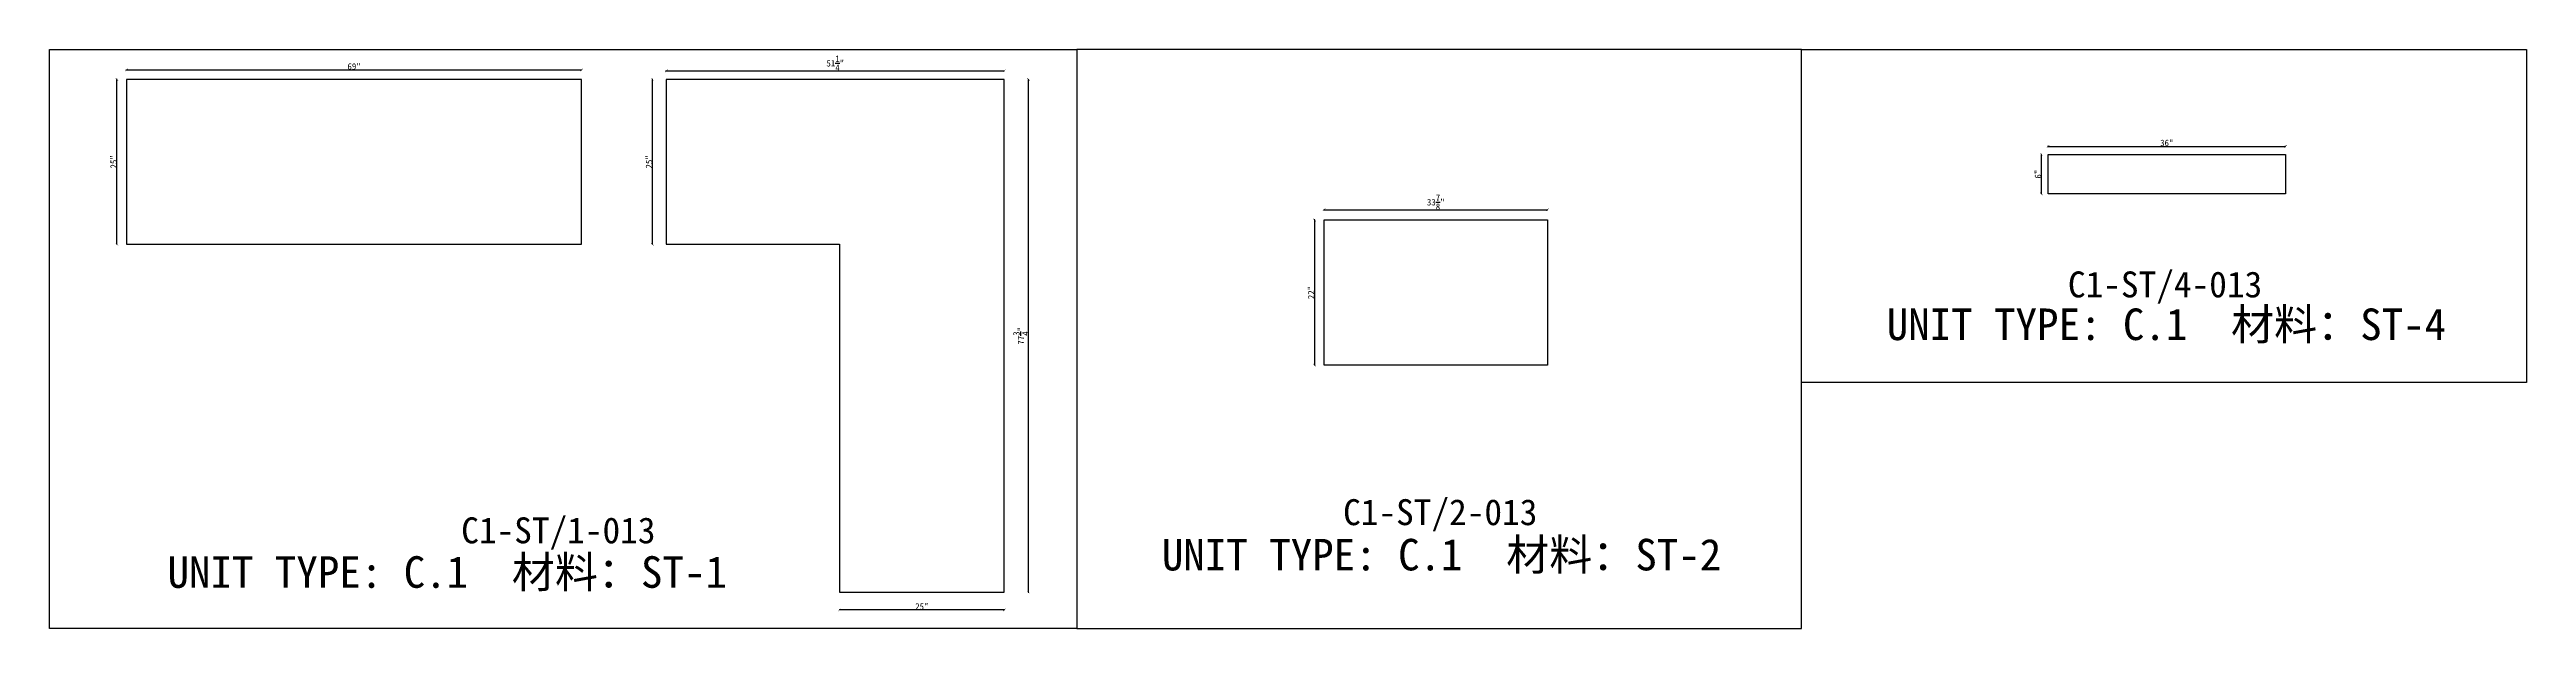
# Model space of a CAD drawing. Header units: millimetres. Extents: x -46966 to 138077, y -48408 to 2116.
# Drawn here: x 102126 to 111667, y -6641 to -4412 of the extents above; entities that cross this region are included whole.
import ezdxf
from ezdxf.enums import TextEntityAlignment as Align

# ---------------------------------------------------------------- set-up
doc = ezdxf.new("R2010")
doc.units = ezdxf.units.MM
doc.layers.add('PART_NUMBER', color=3, linetype='Continuous')
doc.styles.add('样式 1', font='')
doc.styles.get('样式 1').set_extended_font_data('NSimSun')
doc.dimstyles.new('副本 ISO-25', dxfattribs={"dimtxt": 25, "dimasz": 10, "dimexe": 1.5, "dimexo": 0.5, "dimtad": 1, "dimlfac": 0.03937, "dimlunit": 5, "dimtxsty": '样式 1', "dimblk": 'ARCHTICK', "dimcen": 2.5, "dimclrd": 256, "dimclrt": 1, "dimazin": 3, "dimtfac": 1, "dimtmove": 0, "dimatfit": 3, "dimfxlon": 1})

msp = doc.modelspace()

# ---------------------------------------------------------------- texts
at = {"style": '样式 1'}
for s, p in [('UNIT TYPE: C.1', (109202.355, -5530.645)), ('材料：ST-4', (110528.636, -5530.645)), ('UNIT TYPE: C.1', (106410.481, -6417.823)), ('材料：ST-2', (107736.762, -6417.823)), ('UNIT TYPE: C.1', (102580.395, -6484.776)), ('材料：ST-1', (103906.676, -6484.776))]:
    msp.add_text(s, height=121.5865, dxfattribs=at).set_placement(p)
at = {"layer": 'PART_NUMBER', "color": 3, "style": '样式 1'}
for s, p in [('C1-ST/4-013', (110274.591, -5316.318)), ('C1-ST/2-013', (107482.717, -6193.488)), ('C1-ST/1-013', (104085.835, -6263.488))]:
    msp.add_text(s, height=100, dxfattribs=at).set_placement(p, align=Align.MIDDLE_CENTER)

# ---------------------------------------------------------------- blocks, each defined once
blk = doc.blocks.new('_ArchTick')
at = {"color": 0, "linetype": 'ByBlock', "const_width": 0.15}
blk.add_lwpolyline([(-0.5, -0.5), (0.5, 0.5)], dxfattribs=at)
blk = doc.blocks.new('*D1641')
at = {"color": 0, "lineweight": -2, "transparency": 16777216}
for p, q in [((102386.8, -4526.7), (102384.3, -4526.7)), ((102386.8, -5161.7), (102384.3, -5161.7))]:
    blk.add_line(p, q, dxfattribs=at)
at = {"lineweight": -2, "transparency": 16777216}
blk.add_line((102385.8, -5161.7), (102385.8, -4526.7), dxfattribs=at)
at = {"layer": 'Defpoints', "color": 0, "transparency": 16777216}
for p in [(102385.8, -4526.7), (102422.7, -4526.7), (102422.7, -5161.7)]:
    blk.add_point(p, dxfattribs=at)
at = {"lineweight": -2, "transparency": 16777216, "xscale": 10, "yscale": 10, "zscale": 10}
for p, rotation in [((102385.8, -4526.7), 90), ((102385.8, -5161.7), 270)]:
    blk.add_blockref('_ArchTick', p, dxfattribs=dict(at, rotation=rotation))
at = {"color": 1, "transparency": 16777216, "insert": (102372.7, -4844.2), "char_height": 25, "attachment_point": 5, "rotation": 90, "style": '样式 1'}
blk.add_mtext('\\A1;25"', dxfattribs=at)
blk = doc.blocks.new('*D1642')
at = {"color": 0, "lineweight": -2, "transparency": 16777216}
for p, q in [((102422.7, -4491.3), (102422.7, -4488.8)), ((104175.3, -4491.3), (104175.3, -4488.8))]:
    blk.add_line(p, q, dxfattribs=at)
at = {"lineweight": -2, "transparency": 16777216}
blk.add_line((102422.7, -4490.3), (104175.3, -4490.3), dxfattribs=at)
at = {"layer": 'Defpoints', "color": 0, "transparency": 16777216}
for p in [(102422.7, -4526.7), (104175.3, -4490.3), (104175.3, -4526.7)]:
    blk.add_point(p, dxfattribs=at)
at = {"lineweight": -2, "transparency": 16777216, "xscale": 10, "yscale": 10, "zscale": 10, "rotation": 180}
blk.add_blockref('_ArchTick', (102422.7, -4490.3), dxfattribs=at)
at = {"lineweight": -2, "transparency": 16777216, "xscale": 10, "yscale": 10, "zscale": 10}
blk.add_blockref('_ArchTick', (104175.3, -4490.3), dxfattribs=at)
at = {"color": 1, "transparency": 16777216, "insert": (103299, -4477.2), "char_height": 25, "attachment_point": 5, "style": '样式 1'}
blk.add_mtext('\\A1;69"', dxfattribs=at)
blk = doc.blocks.new('*D1643')
at = {"color": 0, "lineweight": -2, "transparency": 16777216}
for p, q in [((104501.6, -4494.5), (104501.6, -4492)), ((105803.4, -4494.5), (105803.4, -4492))]:
    blk.add_line(p, q, dxfattribs=at)
at = {"lineweight": -2, "transparency": 16777216}
blk.add_line((104501.6, -4493.5), (105803.4, -4493.5), dxfattribs=at)
at = {"layer": 'Defpoints', "color": 0, "transparency": 16777216}
for p in [(104501.6, -4526.7), (105803.4, -4493.5), (105803.4, -4526.7)]:
    blk.add_point(p, dxfattribs=at)
at = {"lineweight": -2, "transparency": 16777216, "xscale": 10, "yscale": 10, "zscale": 10, "rotation": 180}
blk.add_blockref('_ArchTick', (104501.6, -4493.5), dxfattribs=at)
at = {"lineweight": -2, "transparency": 16777216, "xscale": 10, "yscale": 10, "zscale": 10}
blk.add_blockref('_ArchTick', (105803.4, -4493.5), dxfattribs=at)
at = {"color": 1, "transparency": 16777216, "insert": (105152.5, -4464.5), "char_height": 25, "attachment_point": 5, "style": '样式 1'}
blk.add_mtext('\\A1;51{\\H1x;\\S1/4;}"', dxfattribs=at)
blk = doc.blocks.new('*D1644')
at = {"color": 0, "lineweight": -2, "transparency": 16777216}
for p, q in [((104449.2, -4526.7), (104446.7, -4526.7)), ((104449.2, -5161.7), (104446.7, -5161.7))]:
    blk.add_line(p, q, dxfattribs=at)
at = {"lineweight": -2, "transparency": 16777216}
blk.add_line((104448.2, -5161.7), (104448.2, -4526.7), dxfattribs=at)
at = {"layer": 'Defpoints', "color": 0, "transparency": 16777216}
for p in [(104448.2, -4526.7), (104501.6, -4526.7), (104501.6, -5161.7)]:
    blk.add_point(p, dxfattribs=at)
at = {"lineweight": -2, "transparency": 16777216, "xscale": 10, "yscale": 10, "zscale": 10}
for p, rotation in [((104448.2, -4526.7), 90), ((104448.2, -5161.7), 270)]:
    blk.add_blockref('_ArchTick', p, dxfattribs=dict(at, rotation=rotation))
at = {"color": 1, "transparency": 16777216, "insert": (104435, -4844.2), "char_height": 25, "attachment_point": 5, "rotation": 90, "style": '样式 1'}
blk.add_mtext('\\A1;25"', dxfattribs=at)
blk = doc.blocks.new('*D1645')
at = {"color": 0, "lineweight": -2, "transparency": 16777216}
for p, q in [((105168.4, -6568.9), (105168.4, -6571.4)), ((105803.4, -6568.9), (105803.4, -6571.4))]:
    blk.add_line(p, q, dxfattribs=at)
at = {"lineweight": -2, "transparency": 16777216}
blk.add_line((105803.4, -6569.9), (105168.4, -6569.9), dxfattribs=at)
at = {"layer": 'Defpoints', "color": 0, "transparency": 16777216}
for p in [(105168.4, -6501.5), (105168.4, -6569.9), (105803.4, -6501.5)]:
    blk.add_point(p, dxfattribs=at)
at = {"lineweight": -2, "transparency": 16777216, "xscale": 10, "yscale": 10, "zscale": 10, "rotation": 180}
blk.add_blockref('_ArchTick', (105168.4, -6569.9), dxfattribs=at)
at = {"lineweight": -2, "transparency": 16777216, "xscale": 10, "yscale": 10, "zscale": 10}
blk.add_blockref('_ArchTick', (105803.4, -6569.9), dxfattribs=at)
at = {"color": 1, "transparency": 16777216, "insert": (105485.9, -6556.8), "char_height": 25, "attachment_point": 5, "style": '样式 1'}
blk.add_mtext('\\A1;25"', dxfattribs=at)
blk = doc.blocks.new('*D1646')
at = {"color": 0, "lineweight": -2, "transparency": 16777216}
for p, q in [((105895.6, -4526.7), (105898.1, -4526.7)), ((105895.6, -6501.5), (105898.1, -6501.5))]:
    blk.add_line(p, q, dxfattribs=at)
at = {"lineweight": -2, "transparency": 16777216}
blk.add_line((105896.6, -6501.5), (105896.6, -4526.7), dxfattribs=at)
at = {"layer": 'Defpoints', "color": 0, "transparency": 16777216}
for p in [(105803.4, -4526.7), (105896.6, -4526.7), (105803.4, -6501.5)]:
    blk.add_point(p, dxfattribs=at)
at = {"lineweight": -2, "transparency": 16777216, "xscale": 10, "yscale": 10, "zscale": 10}
for p, rotation in [((105896.6, -4526.7), 90), ((105896.6, -6501.5), 270)]:
    blk.add_blockref('_ArchTick', p, dxfattribs=dict(at, rotation=rotation))
at = {"color": 1, "transparency": 16777216, "insert": (105867.5, -5514.1), "char_height": 25, "attachment_point": 5, "rotation": 90, "style": '样式 1'}
blk.add_mtext('\\A1;77{\\H1x;\\S3/4;}"', dxfattribs=at)
blk = doc.blocks.new('*D1647')
at = {"color": 0, "lineweight": -2, "transparency": 16777216}
for p, q in [((107035.3, -5029.8), (107035.3, -5027.3)), ((107895.7, -5029.8), (107895.7, -5027.3))]:
    blk.add_line(p, q, dxfattribs=at)
at = {"lineweight": -2, "transparency": 16777216}
blk.add_line((107035.3, -5028.8), (107895.7, -5028.8), dxfattribs=at)
at = {"layer": 'Defpoints', "color": 0, "transparency": 16777216}
for p in [(107895.7, -5028.8), (107035.3, -5068.2), (107895.7, -5068.2)]:
    blk.add_point(p, dxfattribs=at)
at = {"lineweight": -2, "transparency": 16777216, "xscale": 10, "yscale": 10, "zscale": 10, "rotation": 180}
blk.add_blockref('_ArchTick', (107035.3, -5028.8), dxfattribs=at)
at = {"lineweight": -2, "transparency": 16777216, "xscale": 10, "yscale": 10, "zscale": 10}
blk.add_blockref('_ArchTick', (107895.7, -5028.8), dxfattribs=at)
at = {"color": 1, "transparency": 16777216, "insert": (107465.5, -4999.7), "char_height": 25, "attachment_point": 5, "style": '样式 1'}
blk.add_mtext('\\A1;33{\\H1x;\\S7/8;}"', dxfattribs=at)
blk = doc.blocks.new('*D1648')
at = {"color": 0, "lineweight": -2, "transparency": 16777216}
for p, q in [((106999.6, -5068.2), (106997.1, -5068.2)), ((106999.6, -5627), (106997.1, -5627))]:
    blk.add_line(p, q, dxfattribs=at)
at = {"lineweight": -2, "transparency": 16777216}
blk.add_line((106998.6, -5068.2), (106998.6, -5627), dxfattribs=at)
at = {"layer": 'Defpoints', "color": 0, "transparency": 16777216}
for p in [(107035.3, -5068.2), (106998.6, -5627), (107035.3, -5627)]:
    blk.add_point(p, dxfattribs=at)
at = {"lineweight": -2, "transparency": 16777216, "xscale": 10, "yscale": 10, "zscale": 10}
for p, rotation in [((106998.6, -5068.2), 90), ((106998.6, -5627), 270)]:
    blk.add_blockref('_ArchTick', p, dxfattribs=dict(at, rotation=rotation))
at = {"color": 1, "transparency": 16777216, "insert": (106985.5, -5347.6), "char_height": 25, "attachment_point": 5, "rotation": 90, "style": '样式 1'}
blk.add_mtext('\\A1;22"', dxfattribs=at)
blk = doc.blocks.new('*D1649')
at = {"color": 0, "lineweight": -2, "transparency": 16777216}
for p, q in [((109824, -4785.7), (109824, -4783.2)), ((110738.4, -4785.7), (110738.4, -4783.2))]:
    blk.add_line(p, q, dxfattribs=at)
at = {"lineweight": -2, "transparency": 16777216}
blk.add_line((109824, -4784.7), (110738.4, -4784.7), dxfattribs=at)
at = {"layer": 'Defpoints', "color": 0, "transparency": 16777216}
for p in [(109824, -4815.5), (110738.4, -4784.7), (110738.4, -4815.5)]:
    blk.add_point(p, dxfattribs=at)
at = {"lineweight": -2, "transparency": 16777216, "xscale": 10, "yscale": 10, "zscale": 10, "rotation": 180}
blk.add_blockref('_ArchTick', (109824, -4784.7), dxfattribs=at)
at = {"lineweight": -2, "transparency": 16777216, "xscale": 10, "yscale": 10, "zscale": 10}
blk.add_blockref('_ArchTick', (110738.4, -4784.7), dxfattribs=at)
at = {"color": 1, "transparency": 16777216, "insert": (110281.2, -4771.5), "char_height": 25, "attachment_point": 5, "style": '样式 1'}
blk.add_mtext('\\A1;36"', dxfattribs=at)
blk = doc.blocks.new('*D1650')
at = {"color": 0, "lineweight": -2, "transparency": 16777216}
for p, q in [((109799.2, -4815.5), (109796.7, -4815.5)), ((109799.2, -4967.9), (109796.7, -4967.9))]:
    blk.add_line(p, q, dxfattribs=at)
at = {"lineweight": -2, "transparency": 16777216}
blk.add_line((109798.2, -4967.9), (109798.2, -4815.5), dxfattribs=at)
at = {"layer": 'Defpoints', "color": 0, "transparency": 16777216}
for p in [(109798.2, -4815.5), (109824, -4815.5), (109824, -4967.9)]:
    blk.add_point(p, dxfattribs=at)
at = {"lineweight": -2, "transparency": 16777216, "xscale": 10, "yscale": 10, "zscale": 10}
for p, rotation in [((109798.2, -4815.5), 90), ((109798.2, -4967.9), 270)]:
    blk.add_blockref('_ArchTick', p, dxfattribs=dict(at, rotation=rotation))
at = {"color": 1, "transparency": 16777216, "insert": (109785.1, -4891.7), "char_height": 25, "attachment_point": 5, "rotation": 90, "style": '样式 1'}
blk.add_mtext('\\A1;6"', dxfattribs=at)

# ---------------------------------------------------------------- dimensions: what is measured, and where the dimension line sits
for base, p1, p2, picture, middle in [((104175.323, -4490.347), (102422.723, -4526.678), (104175.323, -4526.678), '*D1642', (103299.023, -4477.222)), ((105803.368, -4493.545), (104501.618, -4526.678), (105803.368, -4526.678), '*D1643', (105152.493, -4464.522)), ((110738.446, -4784.652), (109824.046, -4815.488), (110738.446, -4815.488), '*D1649', (110281.246, -4771.527)), ((107895.677, -5028.793), (107035.252, -5068.22), (107895.677, -5068.22), '*D1647', (107465.464, -4999.7)), ((105168.368, -6569.944), (105803.368, -6501.528), (105168.368, -6501.528), '*D1645', (105485.868, -6556.819))]:
    dim = msp.add_linear_dim(base=base, p1=p1, p2=p2, dimstyle='副本 ISO-25')
    dim.commit()
    dim.dimension.update_dxf_attribs({"geometry": picture, "text_midpoint": middle})
for base, p1, p2, picture, middle in [((102385.783, -4526.678), (102422.723, -5161.678), (102422.723, -4526.678), '*D1641', (102372.658, -4844.178)), ((104448.173, -4526.678), (104501.618, -5161.678), (104501.618, -4526.678), '*D1644', (104435.048, -4844.178)), ((105896.59, -4526.678), (105803.368, -6501.528), (105803.368, -4526.678), '*D1646', (105867.497, -5514.103)), ((109798.212, -4815.488), (109824.046, -4967.888), (109824.046, -4815.488), '*D1650', (109785.087, -4891.688)), ((106998.606, -5627.02), (107035.252, -5068.22), (107035.252, -5627.02), '*D1648', (106985.481, -5347.62))]:
    dim = msp.add_linear_dim(base=base, p1=p1, p2=p2, angle=90, dimstyle='副本 ISO-25')
    dim.commit()
    dim.dimension.update_dxf_attribs({"geometry": picture, "text_midpoint": middle})

# ---------------------------------------------------------------- linework, layer by layer
at = {"color": 1}
for points in [[(102125.971, -4411.751), (106082.853, -4411.751), (106082.853, -6641.319), (102125.971, -6641.319)], [(106082.853, -6641.319), (108874.727, -6641.319), (108874.727, -4411.751), (106082.853, -4411.751)], [(108874.727, -4411.751), (111666.602, -4411.751), (111666.602, -5694.149), (108874.727, -5694.149)]]:
    msp.add_lwpolyline(points, close=True, dxfattribs=at)
for points in [[(102422.723, -5161.678), (104175.323, -5161.678), (104175.323, -4526.678), (102422.723, -4526.678)], [(105803.368, -4526.678), (104501.618, -4526.678), (104501.618, -5161.678), (105168.368, -5161.678), (105168.368, -6501.528), (105803.368, -6501.528)], [(109824.046, -4815.488), (110738.446, -4815.488), (110738.446, -4967.888), (109824.046, -4967.888)], [(107035.252, -5068.22), (107895.677, -5068.22), (107895.677, -5627.02), (107035.252, -5627.02)]]:
    msp.add_lwpolyline(points, close=True)

msp.set_redraw_order([(e.dxf.handle, doc.entitydb.next_handle()) for e in msp.query("TEXT MTEXT ATTDEF DIMENSION ARC_DIMENSION")])  # texts and dimensions are drawn at this point

doc.saveas('drawing.dxf')
